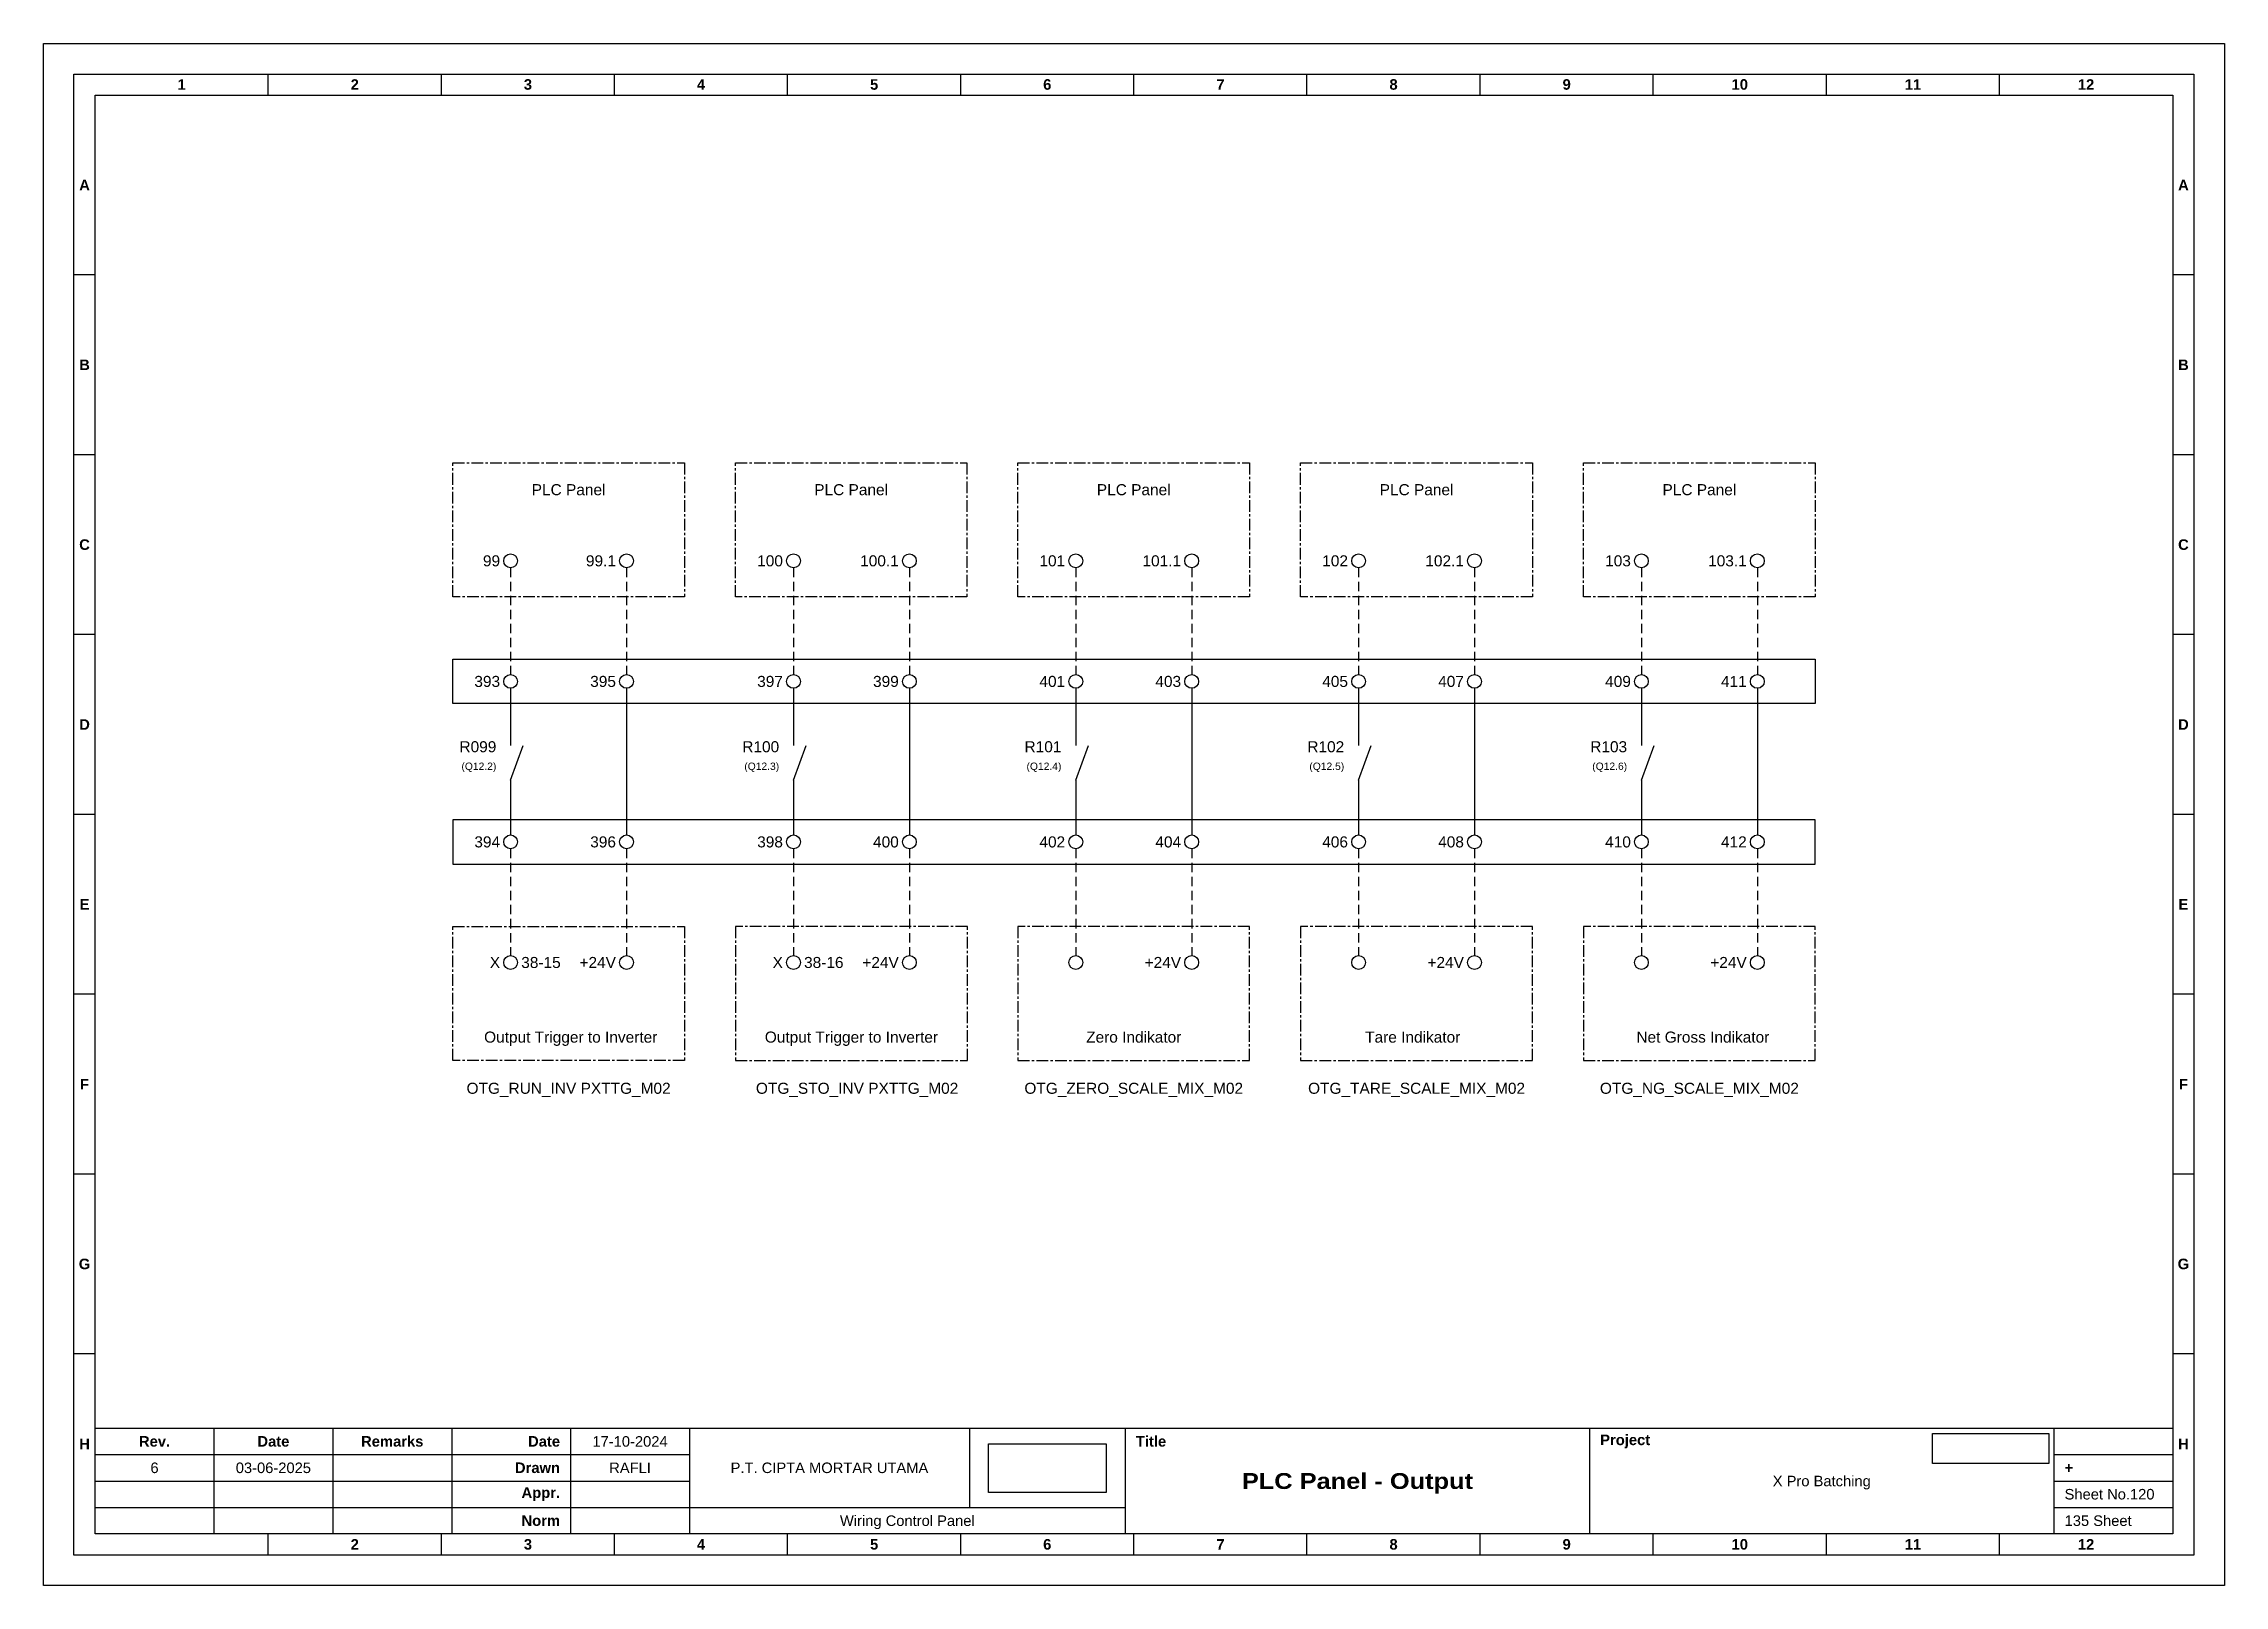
# Model space of a CAD drawing. Header units: millimetres. Extents: x 7759 to 13246, y 5489 to 6217.
# Drawn here: x 11219.6 to 11515.7, y 5747.9 to 5957.2 of the extents above; entities that cross this region are included whole.
import ezdxf
from ezdxf.enums import TextEntityAlignment as Align

# ---------------------------------------------------------------- set-up
doc = ezdxf.new("R2010")
doc.units = ezdxf.units.MM
doc.linetypes.add('CENTER', pattern=[50.8, 31.75, -6.35, 6.35, -6.35])
doc.linetypes.add('HIDDEN', pattern=[9.525, 6.35, -3.175])
doc.styles.add('Bold', font='ariblk.ttf', dxfattribs={"height": 25.4})
doc.styles.get("Standard").update_dxf_attribs({"font": 'arial.ttf'})
picture_1 = doc.add_image_def('image1.png', size_in_pixel=(2048, 847))
picture_2 = doc.add_image_def('image2.png', size_in_pixel=(2092, 542))

msp = doc.modelspace()

# ---------------------------------------------------------------- texts
for s, p in [('PLC Panel', (11290.87, 5897.39)), ('PLC Panel', (11329.23, 5897.39)), ('PLC Panel', (11367.6, 5897.39)), ('PLC Panel', (11406, 5897.39)), ('PLC Panel', (11444.4, 5897.39)), ('OTG_RUN_INV PXTTG_M02', (11290.87, 5816.12)), ('OTG_STO_INV PXTTG_M02', (11330.04, 5816.12)), ('OTG_ZERO_SCALE_MIX_M02', (11367.6, 5816.12)), ('OTG_TARE_SCALE_MIX_M02', (11406, 5816.12)), ('OTG_NG_SCALE_MIX_M02', (11444.4, 5816.12))]:
    msp.add_text(s, height=1.5).set_placement(p, align=Align.TOP_CENTER)
for s, height, p in [('99', 1.5, (11281.57, 5886.98)), ('99.1', 1.5, (11297.3, 5886.98)), ('100', 1.5, (11319.97, 5886.98)), ('100.1', 1.5, (11335.7, 5886.98)), ('101', 1.5, (11358.29, 5886.98)), ('101.1', 1.5, (11374.03, 5886.98)), ('102', 1.5, (11396.69, 5886.98)), ('102.1', 1.5, (11412.43, 5886.98)), ('103', 1.5, (11435.1, 5886.98)), ('103.1', 1.5, (11450.83, 5886.98)), ('393', 1.5, (11281.57, 5870.61)), ('395', 1.5, (11297.3, 5870.61)), ('397', 1.5, (11319.97, 5870.61)), ('399', 1.5, (11335.7, 5870.61)), ('401', 1.5, (11358.29, 5870.61)), ('403', 1.5, (11374.03, 5870.61)), ('405', 1.5, (11396.69, 5870.61)), ('407', 1.5, (11412.43, 5870.61)), ('409', 1.5, (11435.1, 5870.61)), ('411', 1.5, (11450.83, 5870.61)), ('R099', 1.5, (11281.06, 5861.74)), ('(Q12.2)', 1, (11281.06, 5859.09)), ('R100', 1.5, (11319.46, 5861.74)), ('(Q12.3)', 1, (11319.46, 5859.09)), ('R101', 1.5, (11357.78, 5861.74)), ('(Q12.4)', 1, (11357.78, 5859.09)), ('R102', 1.5, (11396.18, 5861.74)), ('(Q12.5)', 1, (11396.18, 5859.09)), ('R103', 1.5, (11434.59, 5861.74)), ('(Q12.6)', 1, (11434.59, 5859.09)), ('394', 1.5, (11281.57, 5848.82)), ('396', 1.5, (11297.3, 5848.82)), ('398', 1.5, (11319.97, 5848.82)), ('400', 1.5, (11335.7, 5848.82)), ('402', 1.5, (11358.29, 5848.82)), ('404', 1.5, (11374.03, 5848.82)), ('406', 1.5, (11396.69, 5848.82)), ('408', 1.5, (11412.43, 5848.82)), ('410', 1.5, (11435.1, 5848.82)), ('412', 1.5, (11450.83, 5848.82)), ('X', 1.5, (11281.57, 5832.45)), ('+24V', 1.5, (11297.3, 5832.45)), ('X', 1.5, (11319.97, 5832.45)), ('+24V', 1.5, (11335.7, 5832.45)), ('+24V', 1.5, (11374.03, 5832.45)), ('+24V', 1.5, (11412.43, 5832.45)), ('+24V', 1.5, (11450.83, 5832.45))]:
    msp.add_text(s, height=height).set_placement(p, align=Align.MIDDLE_RIGHT)
for s, p in [('38-15', (11284.44, 5832.45)), ('38-16', (11322.84, 5832.45))]:
    msp.add_text(s, height=1.5).set_placement(p, align=Align.MIDDLE_LEFT)
for s, p in [('Output Trigger to Inverter', (11291.16, 5821.12)), ('Output Trigger to Inverter', (11329.27, 5821.12)), ('Zero Indikator', (11367.6, 5821.12)), ('Tare Indikator', (11405.48, 5821.12)), ('Net Gross Indikator', (11444.87, 5821.12))]:
    msp.add_text(s, height=1.5).set_placement(p, align=Align.BOTTOM_CENTER)

# ---------------------------------------------------------------- blocks, each defined once
blk = doc.blocks.new('KOP MU PROJECT')
at = {"color": 6, "ltscale": 50}
for p, q in [((27.74, 184.05), (27.74, 186.66)), ((49.13, 184.05), (49.13, 186.66)), ((70.51, 184.05), (70.51, 186.66)), ((91.89, 184.05), (91.89, 186.66)), ((113.27, 184.05), (113.27, 186.66)), ((134.66, 184.05), (134.66, 186.66)), ((156.04, 184.05), (156.04, 186.66)), ((177.42, 184.05), (177.42, 186.66)), ((198.8, 184.05), (198.8, 186.66)), ((220.19, 184.05), (220.19, 186.66)), ((241.57, 184.05), (241.57, 186.66)), ((6.36, 161.84), (3.75, 161.84)), ((265.59, 161.84), (262.98, 161.84)), ((6.36, 139.63), (3.75, 139.63)), ((265.59, 139.63), (262.98, 139.63)), ((6.36, 117.42), (3.75, 117.42)), ((265.59, 117.42), (262.98, 117.42)), ((6.36, 95.22), (3.75, 95.22)), ((265.59, 95.22), (262.98, 95.22)), ((6.36, 73.01), (3.75, 73.01)), ((265.59, 73.01), (262.98, 73.01)), ((6.36, 50.8), (3.75, 50.8)), ((265.59, 50.8), (262.98, 50.8)), ((6.36, 28.59), (3.75, 28.59)), ((265.59, 28.59), (262.98, 28.59)), ((27.74, 3.75), (27.74, 6.36)), ((49.13, 3.75), (49.13, 6.36)), ((70.51, 3.75), (70.51, 6.36)), ((91.89, 3.75), (91.89, 6.36)), ((113.27, 3.75), (113.27, 6.36)), ((134.66, 3.75), (134.66, 6.36)), ((156.04, 3.75), (156.04, 6.36)), ((177.42, 3.75), (177.42, 6.36)), ((198.8, 3.75), (198.8, 6.36)), ((220.19, 3.75), (220.19, 6.36)), ((241.57, 3.75), (241.57, 6.36))]:
    blk.add_line(p, q, dxfattribs=at)
at = {"ltscale": 50}
for p, q in [((6.36, 19.41), (262.98, 19.41)), ((21.04, 19.41), (21.04, 6.36)), ((35.72, 19.41), (35.72, 6.36)), ((50.41, 19.41), (50.41, 6.36)), ((65.09, 19.41), (65.09, 6.36)), ((79.77, 19.41), (79.77, 6.36)), ((114.35, 19.41), (114.35, 9.62)), ((133.6, 19.41), (133.6, 6.36)), ((190.95, 19.41), (190.95, 6.36)), ((248.3, 19.41), (248.3, 6.36)), ((6.36, 16.15), (79.77, 16.15)), ((248.3, 16.15), (262.98, 16.15)), ((6.36, 12.89), (79.77, 12.89)), ((248.3, 12.89), (262.98, 12.89)), ((6.36, 9.62), (133.6, 9.62)), ((248.3, 9.62), (262.98, 9.62))]:
    blk.add_line(p, q, dxfattribs=at)
at = {"color": 1, "ltscale": 50}
blk.add_lwpolyline([(269.34, 0), (0, 0), (0, 190.41), (269.34, 190.41)], close=True, dxfattribs=at)
at = {"color": 6, "ltscale": 50}
for points in [[(265.59, 3.75), (3.75, 3.75), (3.75, 186.66), (265.59, 186.66)], [(262.98, 6.36), (6.36, 6.36), (6.36, 184.05), (262.98, 184.05)]]:
    blk.add_lwpolyline(points, close=True, dxfattribs=at)
at = {"ltscale": 50, "char_height": 1.305, "attachment_point": 4}
for s, width, heights, insert in [('\\pxqc;{\\fArial|b1|i0|c0|p34;1}', 21.3825, [2.51], (6.36, 185.36)), ('\\pxqc;{\\fArial|b1|i0|c0|p34;2}', 21.3825, [2.51], (27.74, 185.36)), ('\\pxqc;{\\fArial|b1|i0|c0|p34;3}', 21.3825, [2.51], (49.13, 185.36)), ('\\pxqc;{\\fArial|b1|i0|c0|p34;4}', 21.3825, [2.51], (70.51, 185.36)), ('\\pxqc;{\\fArial|b1|i0|c0|p34;5}', 21.3825, [2.51], (91.89, 185.36)), ('\\pxqc;{\\fArial|b1|i0|c0|p34;6}', 21.3825, [2.51], (113.27, 185.36)), ('\\pxqc;{\\fArial|b1|i0|c0|p34;7}', 21.3825, [2.51], (134.66, 185.36)), ('\\pxqc;{\\fArial|b1|i0|c0|p34;8}', 21.3825, [2.51], (156.04, 185.36)), ('\\pxqc;{\\fArial|b1|i0|c0|p34;9}', 21.3825, [2.51], (177.42, 185.36)), ('\\pxqc;{\\fArial|b1|i0|c0|p34;10}', 21.3825, [2.51], (198.8, 185.36)), ('\\pxqc;{\\fArial|b1|i0|c0|p34;11}', 21.3825, [2.51], (220.19, 185.36)), ('\\pxqc;{\\fArial|b1|i0|c0|p34;12}', 21.3825, [2.51], (241.57, 185.36)), ('\\pxqc;{\\fArial|b1|i0|c0|p34;A}', 2.61, [2.51], (3.75, 172.95)), ('\\pxqc;{\\fArial|b1|i0|c0|p34;A}', 2.61, [2.51], (262.98, 172.95)), ('\\pxqc;{\\fArial|b1|i0|c0|p34;B}', 2.61, [2.51], (3.75, 150.74)), ('\\pxqc;{\\fArial|b1|i0|c0|p34;B}', 2.61, [2.51], (262.98, 150.74)), ('\\pxqc;{\\fArial|b1|i0|c0|p34;C}', 2.61, [2.51], (3.75, 128.53)), ('\\pxqc;{\\fArial|b1|i0|c0|p34;C}', 2.61, [2.51], (262.98, 128.53)), ('\\pxqc;{\\fArial|b1|i0|c0|p34;D}', 2.61, [2.51], (3.75, 106.32)), ('\\pxqc;{\\fArial|b1|i0|c0|p34;D}', 2.61, [2.51], (262.98, 106.32)), ('\\pxqc;{\\fArial|b1|i0|c0|p34;E}', 2.61, [2.51], (3.75, 84.11)), ('\\pxqc;{\\fArial|b1|i0|c0|p34;E}', 2.61, [2.51], (262.98, 84.11)), ('\\pxqc;{\\fArial|b1|i0|c0|p34;F}', 2.61, [2.51], (3.75, 61.9)), ('\\pxqc;{\\fArial|b1|i0|c0|p34;F}', 2.61, [2.51], (262.98, 61.9)), ('\\pxqc;{\\fArial|b1|i0|c0|p34;G}', 2.61, [2.51], (3.75, 39.69)), ('\\pxqc;{\\fArial|b1|i0|c0|p34;G}', 2.61, [2.51], (262.98, 39.69)), ('\\pxqc;{\\fArial|b1|i0|c0|p34;H}', 2.61, [2.51], (3.75, 17.47)), ('\\pxqc;{\\fArial|b1|i0|c0|p34;Rev.}', 14.6811, [2.88], (6.36, 17.78)), ('\\pxqc;{\\fArial|b1|i0|c0|p34;Date}', 14.6811, [2.88], (21.04, 17.78)), ('\\pxqc;{\\fArial|b1|i0|c0|p34;Remarks}', 14.6811, [2.88], (35.72, 17.78)), ('\\pxqr;{\\fArial|b1|i0|c0|p34;Date}', 13.3761, [2.88], (50.41, 17.78)), ('\\pxql;{\\fArial|b1|i0|c0|p34;Title}', 50.2419, [2.88], (134.9, 17.78)), ('\\pxql;{\\fArial|b1|i0|c0|p34;Project}', 50.2419, [2.88], (192.25, 17.78)), ('\\pxqc;{\\fArial|b1|i0|c0|p34;H}', 2.61, [2.51], (262.98, 17.47)), ('\\pxqr;{\\fArial|b1|i0|c0|p34;Drawn}', 13.3761, [2.88], (50.41, 14.52)), ('\\pxql;{\\fArial|b1|i0|c0|p34;+}', 14.6811, [2.88], (249.61, 14.52)), ('\\pxqr;{\\fArial|b1|i0|c0|p34;Appr.}', 13.3761, [2.88], (50.41, 11.26)), ('\\pxqr;{\\fArial|b1|i0|c0|p34;Norm}', 13.3761, [2.88], (50.41, 7.99)), ('\\pxqc;{\\fArial|b1|i0|c0|p34;2}', 21.3825, [2.51], (27.74, 5.06)), ('\\pxqc;{\\fArial|b1|i0|c0|p34;3}', 21.3825, [2.51], (49.13, 5.06)), ('\\pxqc;{\\fArial|b1|i0|c0|p34;4}', 21.3825, [2.51], (70.51, 5.06)), ('\\pxqc;{\\fArial|b1|i0|c0|p34;5}', 21.3825, [2.51], (91.89, 5.06)), ('\\pxqc;{\\fArial|b1|i0|c0|p34;6}', 21.3825, [2.51], (113.27, 5.06)), ('\\pxqc;{\\fArial|b1|i0|c0|p34;7}', 21.3825, [2.51], (134.66, 5.06)), ('\\pxqc;{\\fArial|b1|i0|c0|p34;8}', 21.3825, [2.51], (156.04, 5.06)), ('\\pxqc;{\\fArial|b1|i0|c0|p34;9}', 21.3825, [2.51], (177.42, 5.06)), ('\\pxqc;{\\fArial|b1|i0|c0|p34;10}', 21.3825, [2.51], (198.8, 5.06)), ('\\pxqc;{\\fArial|b1|i0|c0|p34;11}', 21.3825, [2.51], (220.19, 5.06)), ('\\pxqc;{\\fArial|b1|i0|c0|p34;12}', 21.3825, [2.51], (241.57, 5.06))]:
    blk.add_mtext_dynamic_manual_height_columns(s, width=width, gutter_width=0.0326, heights=heights, dxfattribs=dict(at, insert=insert))
at = {"ltscale": 50}
for tag, p in [('DATECREATED', (72.43, 17.78)), ('REV', (13.7, 14.52)), ('REVDATE', (28.38, 14.52)), ('REMARKS', (43.06, 14.52)), ('DRAWN', (72.43, 14.52)), ('COMPANY', (97.06, 14.52)), ('PROJECT', (219.62, 12.89)), ('APPR', (72.43, 11.26)), ('NORM', (72.43, 7.99)), ('DRAWINGCATEGORY', (106.68, 7.99)), ('DESCRIPTION', (162.27, 10.03))]:
    blk.add_attdef(tag, text='', height=1.3, dxfattribs=at).set_placement(p, align=Align.MIDDLE_CENTER)
at = {"ltscale": 50, "style": 'Bold'}
blk.add_attdef('TITLE', text='', height=1.96, dxfattribs=at).set_placement((162.27, 12.89), align=Align.MIDDLE_CENTER)
at = {"ltscale": 50}
for tag, p in [('SHEETNUMBER', (249.61, 11.26)), ('TOTALSHEET', (249.61, 7.99))]:
    blk.add_attdef(tag, text='', height=1.3, dxfattribs=at).set_placement(p, align=Align.MIDDLE_LEFT)
image = blk.add_image(picture_1, insert=(116.72, 11.48), size_in_units=(14.5, 6), dxfattribs=at)
image.dxf.flags = 15
image = blk.add_image(picture_2, insert=(233.29, 15.04), size_in_units=(14.36, 3.72), dxfattribs=at)
image.dxf.flags = 15

# ---------------------------------------------------------------- linework, layer by layer
at = {"linetype": 'HIDDEN', "ltscale": 0.2}
for p, q in [((11283, 5886.04), (11283, 5871.55)), ((11298.74, 5886.04), (11298.74, 5871.55)), ((11321.4, 5886.04), (11321.4, 5871.55)), ((11337.14, 5886.04), (11337.14, 5871.55)), ((11359.73, 5886.04), (11359.73, 5871.55)), ((11375.47, 5886.04), (11375.47, 5871.55)), ((11398.13, 5886.04), (11398.13, 5871.55)), ((11413.87, 5886.04), (11413.87, 5871.55)), ((11436.53, 5886.04), (11436.53, 5871.55)), ((11452.27, 5886.04), (11452.27, 5871.55)), ((11283, 5847.88), (11283, 5833.39)), ((11298.74, 5847.88), (11298.74, 5833.39)), ((11321.4, 5847.88), (11321.4, 5833.39)), ((11337.14, 5847.88), (11337.14, 5833.39)), ((11359.73, 5847.88), (11359.73, 5833.39)), ((11375.47, 5847.88), (11375.47, 5833.39)), ((11398.13, 5847.88), (11398.13, 5833.39)), ((11413.87, 5847.88), (11413.87, 5833.39)), ((11436.53, 5847.88), (11436.53, 5833.39)), ((11452.27, 5847.88), (11452.27, 5833.39))]:
    msp.add_line(p, q, dxfattribs=at)
at = {"ltscale": 0.2}
for p, q in [((11283, 5869.67), (11283, 5861.91)), ((11298.74, 5869.67), (11298.74, 5849.76)), ((11321.4, 5869.67), (11321.4, 5861.91)), ((11337.14, 5869.67), (11337.14, 5849.76)), ((11359.73, 5869.67), (11359.73, 5861.91)), ((11375.47, 5869.67), (11375.47, 5849.76)), ((11398.13, 5869.67), (11398.13, 5861.91)), ((11413.87, 5869.67), (11413.87, 5849.76)), ((11436.53, 5869.67), (11436.53, 5861.91)), ((11452.27, 5869.67), (11452.27, 5849.76)), ((11283, 5857.21), (11284.71, 5861.91)), ((11321.4, 5857.21), (11323.11, 5861.91)), ((11359.73, 5857.21), (11361.44, 5861.91)), ((11398.13, 5857.21), (11399.84, 5861.91)), ((11436.53, 5857.21), (11438.24, 5861.91)), ((11283, 5857.21), (11283, 5849.76)), ((11321.4, 5857.21), (11321.4, 5849.76)), ((11359.73, 5857.21), (11359.73, 5849.76)), ((11398.13, 5857.21), (11398.13, 5849.76)), ((11436.53, 5857.21), (11436.53, 5849.76))]:
    msp.add_line(p, q, dxfattribs=at)
at = {"linetype": 'CENTER', "ltscale": 0.05}
for points in [[(11275.14, 5900.3), (11306.61, 5900.3), (11306.61, 5882.08), (11275.14, 5882.08)], [(11313.54, 5900.3), (11344.93, 5900.3), (11344.93, 5882.08), (11313.54, 5882.08)], [(11351.86, 5900.3), (11383.33, 5900.3), (11383.33, 5882.08), (11351.86, 5882.08)], [(11390.26, 5900.3), (11421.74, 5900.3), (11421.74, 5882.08), (11390.26, 5882.08)], [(11428.67, 5900.3), (11460.14, 5900.3), (11460.14, 5882.08), (11428.67, 5882.08)], [(11275.14, 5837.35), (11306.61, 5837.35), (11306.61, 5819.12), (11275.14, 5819.12)], [(11313.54, 5819.12), (11345.01, 5819.12), (11345.01, 5837.35), (11313.54, 5837.35)], [(11351.86, 5819.12), (11383.33, 5819.12), (11383.33, 5837.35), (11351.86, 5837.35)], [(11390.26, 5819.12), (11421.74, 5819.12), (11421.74, 5837.35), (11390.26, 5837.35)], [(11428.67, 5819.12), (11460.14, 5819.12), (11460.14, 5837.35), (11428.67, 5837.35)]]:
    msp.add_lwpolyline(points, close=True, dxfattribs=at)
at = {"ltscale": 0.05}
for points in [[(11275.14, 5873.61), (11460.14, 5873.61), (11460.14, 5867.6), (11275.14, 5867.6)], [(11275.14, 5845.81), (11460.14, 5845.81), (11460.14, 5851.82), (11275.14, 5851.82)]]:
    msp.add_lwpolyline(points, close=True, dxfattribs=at)
for centre in [(11283, 5886.98), (11298.74, 5886.98), (11321.4, 5886.98), (11337.14, 5886.98), (11359.73, 5886.98), (11375.47, 5886.98), (11398.13, 5886.98), (11413.87, 5886.98), (11436.53, 5886.98), (11452.27, 5886.98), (11283, 5870.61), (11298.74, 5870.61), (11321.4, 5870.61), (11337.14, 5870.61), (11359.73, 5870.61), (11375.47, 5870.61), (11398.13, 5870.61), (11413.87, 5870.61), (11436.53, 5870.61), (11452.27, 5870.61), (11283, 5848.82), (11298.74, 5848.82), (11321.4, 5848.82), (11337.14, 5848.82), (11359.73, 5848.82), (11375.47, 5848.82), (11398.13, 5848.82), (11413.87, 5848.82), (11436.53, 5848.82), (11452.27, 5848.82), (11283, 5832.45), (11298.74, 5832.45), (11321.4, 5832.45), (11337.14, 5832.45), (11359.73, 5832.45), (11375.47, 5832.45), (11398.13, 5832.45), (11413.87, 5832.45), (11436.53, 5832.45), (11452.27, 5832.45)]:
    msp.add_circle(centre, 0.938)

# ---------------------------------------------------------------- block references
at = {"xscale": 1.099296583304004, "yscale": 1.099296583304004, "zscale": 1.099296583304004}
msp.add_blockref('KOP MU PROJECT', (11219.59, 5747.88), dxfattribs=at).add_auto_attribs({'TITLE': 'PLC Panel - Output', 'PROJECT': 'X Pro Batching', 'COMPANY': 'P.T. CIPTA MORTAR UTAMA', 'DRAWINGCATEGORY': 'Wiring Control Panel', 'DRAWN': 'RAFLI', 'DATECREATED': '17-10-2024', 'REVDATE': '03-06-2025', 'REV': '6', 'SHEETNUMBER': 'Sheet No.120', 'TOTALSHEET': '135 Sheet'})

msp.set_redraw_order([(e.dxf.handle, doc.entitydb.next_handle()) for e in msp.query("TEXT MTEXT ATTDEF DIMENSION ARC_DIMENSION")])  # texts and dimensions are drawn at this point

doc.saveas('drawing.dxf')
